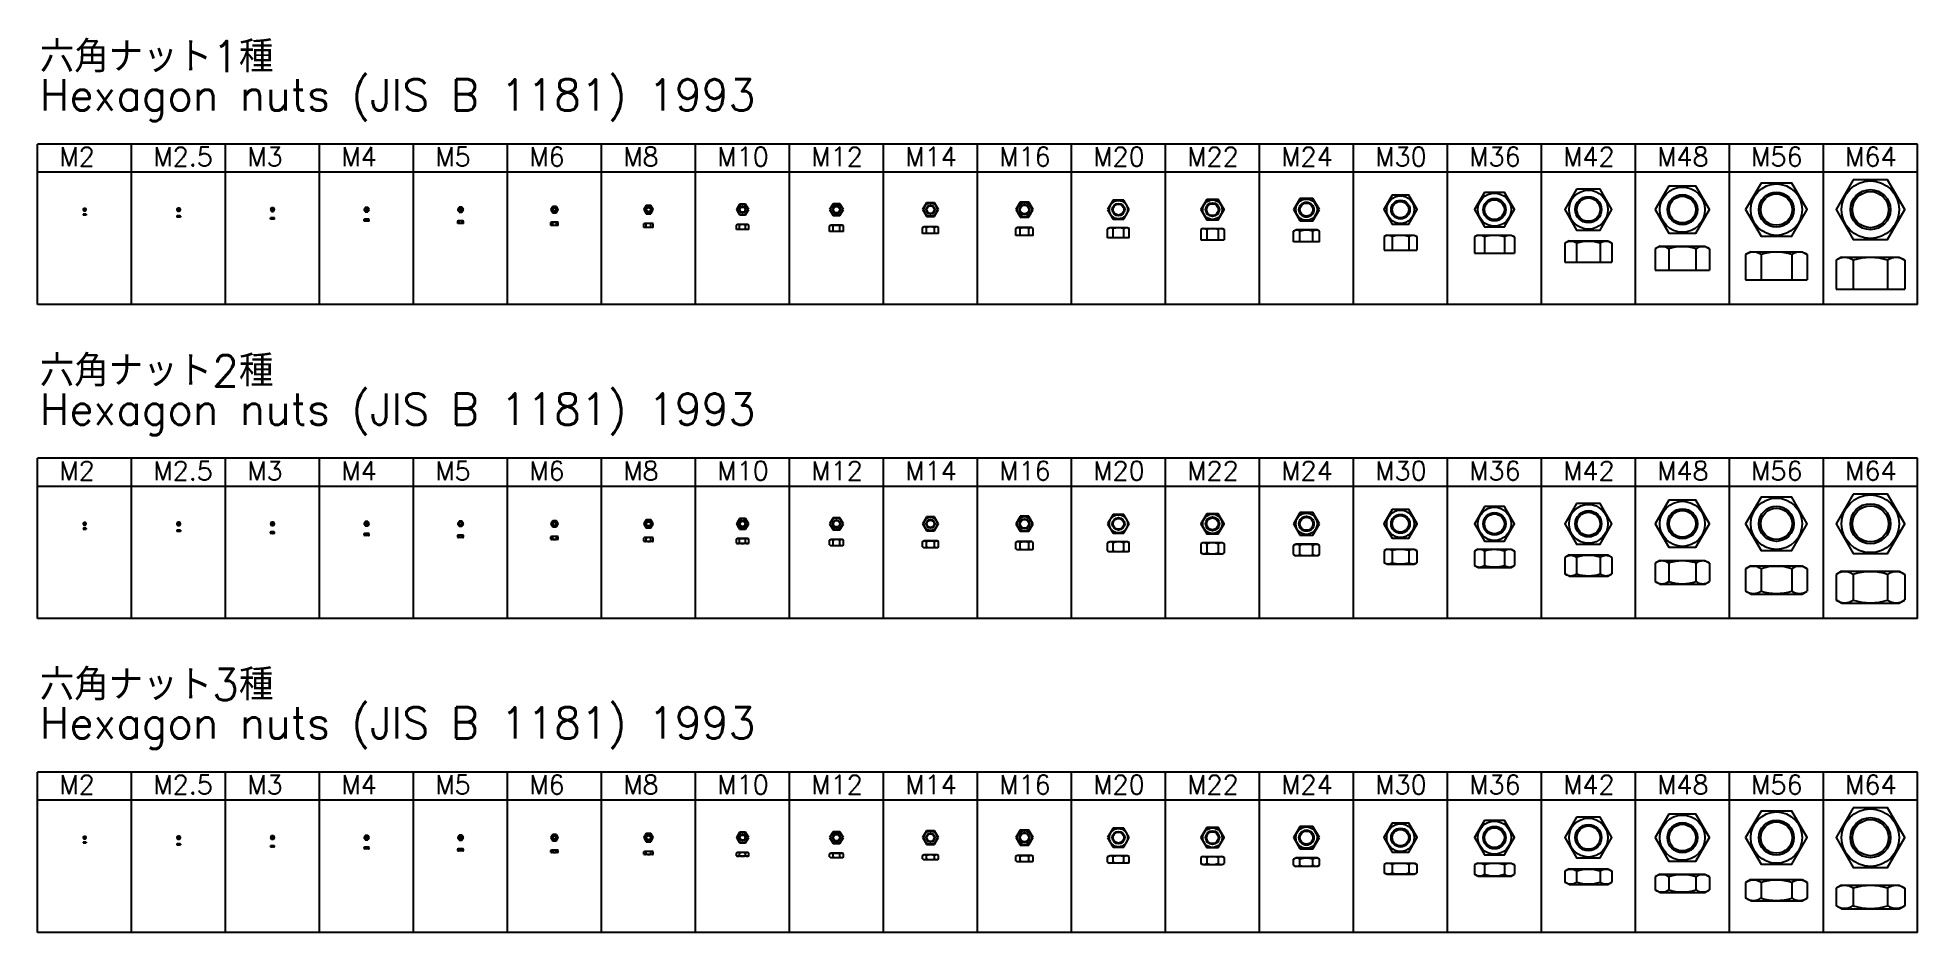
# Model space of a CAD drawing. Extents: x -341 to 2659, y -320 to 1108.
import ezdxf

# ---------------------------------------------------------------- set-up
doc = ezdxf.new("R2010")
doc.units = 0
doc.header["$MEASUREMENT"] = 0
for name, color, linetype in [('Layer1', 5, 'CONTINUOUS'), ('Layer3', 4, 'CONTINUOUS'), ('Layer4', 6, 'CONTINUOUS')]:
    doc.layers.add(name, color=color, linetype=linetype)
doc.styles.get("Standard").update_dxf_attribs({"font": 'romans.shx', "bigfont": 'extfont.shx'})

msp = doc.modelspace()

# ---------------------------------------------------------------- texts
at = {"layer": 'Layer4', "attachment_point": 1}
for s, insert, char_height, width in [('六角ナット1種\u3000\u3000', (-337.8, 1102.7), 50, 1144.726), ('Hexagon nuts (JIS B 1181) 1993', (-337.8, 1041.5), 50, 2280.513), ('M2', (-306.7, 933), 30, 81.693), ('M2.5', (-156.7, 933), 30, 81.693), ('M3', (-6.7, 933), 30, 81.693), ('M4', (143.3, 933), 30, 81.693), ('M5', (293.3, 933), 30, 81.693), ('M6', (443.3, 933), 30, 81.693), ('M8', (593.3, 933), 30, 81.693), ('M10', (743.3, 933), 30, 81.693), ('M12', (893.3, 933), 30, 81.693), ('M14', (1043.3, 933), 30, 81.693), ('M16', (1193.3, 933), 30, 81.693), ('M20', (1343.3, 933), 30, 81.693), ('M22', (1493.3, 933), 30, 81.693), ('M24', (1643.3, 933), 30, 81.693), ('M30', (1793.3, 933), 30, 81.693), ('M36', (1943.3, 933), 30, 81.693), ('M42', (2093.3, 933), 30, 81.693), ('M48', (2243.3, 933), 30, 81.693), ('M56', (2393.3, 933), 30, 81.693), ('M64', (2543.3, 933), 30, 81.693), ('六角ナット2種\u3000\u3000', (-337.8, 601.2), 50, 1144.726), ('Hexagon nuts (JIS B 1181) 1993', (-337.8, 540), 50, 2280.513), ('M2', (-306.7, 431.5), 30, 81.693), ('M2.5', (-156.7, 431.5), 30, 81.693), ('M3', (-6.7, 431.5), 30, 81.693), ('M4', (143.3, 431.5), 30, 81.693), ('M5', (293.3, 431.5), 30, 81.693), ('M6', (443.3, 431.5), 30, 81.693), ('M8', (593.3, 431.5), 30, 81.693), ('M10', (743.3, 431.5), 30, 81.693), ('M12', (893.3, 431.5), 30, 81.693), ('M14', (1043.3, 431.5), 30, 81.693), ('M16', (1193.3, 431.5), 30, 81.693), ('M20', (1343.3, 431.5), 30, 81.693), ('M22', (1493.3, 431.5), 30, 81.693), ('M24', (1643.3, 431.5), 30, 81.693), ('M30', (1793.3, 431.5), 30, 81.693), ('M36', (1943.3, 431.5), 30, 81.693), ('M42', (2093.3, 431.5), 30, 81.693), ('M48', (2243.3, 431.5), 30, 81.693), ('M56', (2393.3, 431.5), 30, 81.693), ('M64', (2543.3, 431.5), 30, 81.693), ('六角ナット3種\u3000\u3000', (-337.8, 100.2), 50, 1144.726), ('Hexagon nuts (JIS B 1181) 1993', (-337.8, 39.1), 50, 2280.513), ('M2', (-306.7, -69.5), 30, 81.693), ('M2.5', (-156.7, -69.5), 30, 81.693), ('M3', (-6.7, -69.5), 30, 81.693), ('M4', (143.3, -69.5), 30, 81.693), ('M5', (293.3, -69.5), 30, 81.693), ('M6', (443.3, -69.5), 30, 81.693), ('M8', (593.3, -69.5), 30, 81.693), ('M10', (743.3, -69.5), 30, 81.693), ('M12', (893.3, -69.5), 30, 81.693), ('M14', (1043.3, -69.5), 30, 81.693), ('M16', (1193.3, -69.5), 30, 81.693), ('M20', (1343.3, -69.5), 30, 81.693), ('M22', (1493.3, -69.5), 30, 81.693), ('M24', (1643.3, -69.5), 30, 81.693), ('M30', (1793.3, -69.5), 30, 81.693), ('M36', (1943.3, -69.5), 30, 81.693), ('M42', (2093.3, -69.5), 30, 81.693), ('M48', (2243.3, -69.5), 30, 81.693), ('M56', (2393.3, -69.5), 30, 81.693), ('M64', (2543.3, -69.5), 30, 81.693)]:
    msp.add_mtext(s, dxfattribs=dict(at, insert=insert, char_height=char_height, width=width))

# ---------------------------------------------------------------- linework, layer by layer
at = {"layer": 'Layer1'}
for p, q in [((2658.7, 938.1), (-341.3, 938.1)), ((-341.3, 682.1), (-341.3, 938.1)), ((-191.3, 682.1), (-191.3, 938.1)), ((-41.3, 682.1), (-41.3, 938.1)), ((108.7, 682.1), (108.7, 938.1)), ((258.7, 682.1), (258.7, 938.1)), ((408.7, 682.1), (408.7, 938.1)), ((558.7, 682.1), (558.7, 938.1)), ((708.7, 682.1), (708.7, 938.1)), ((858.7, 682.1), (858.7, 938.1)), ((1008.7, 682.1), (1008.7, 938.1)), ((1158.7, 682.1), (1158.7, 938.1)), ((1308.7, 682.1), (1308.7, 938.1)), ((1458.7, 682.1), (1458.7, 938.1)), ((1608.7, 682.1), (1608.7, 938.1)), ((1758.7, 682.1), (1758.7, 938.1)), ((1908.7, 682.1), (1908.7, 938.1)), ((2058.7, 682.1), (2058.7, 938.1)), ((2208.7, 682.1), (2208.7, 938.1)), ((2358.7, 682.1), (2358.7, 938.1)), ((2508.7, 682.1), (2508.7, 938.1)), ((2658.7, 682.1), (2658.7, 938.1)), ((2658.7, 893.1), (-341.3, 893.1)), ((2658.7, 682.1), (-341.3, 682.1)), ((2658.7, 436.6), (-341.3, 436.6)), ((-341.3, 180.6), (-341.3, 436.6)), ((-191.3, 180.6), (-191.3, 436.6)), ((-41.3, 180.6), (-41.3, 436.6)), ((108.7, 180.6), (108.7, 436.6)), ((258.7, 180.6), (258.7, 436.6)), ((408.7, 180.6), (408.7, 436.6)), ((558.7, 180.6), (558.7, 436.6)), ((708.7, 180.6), (708.7, 436.6)), ((858.7, 180.6), (858.7, 436.6)), ((1008.7, 180.6), (1008.7, 436.6)), ((1158.7, 180.6), (1158.7, 436.6)), ((1308.7, 180.6), (1308.7, 436.6)), ((1458.7, 180.6), (1458.7, 436.6)), ((1608.7, 180.6), (1608.7, 436.6)), ((1758.7, 180.6), (1758.7, 436.6)), ((1908.7, 180.6), (1908.7, 436.6)), ((2058.7, 180.6), (2058.7, 436.6)), ((2208.7, 180.6), (2208.7, 436.6)), ((2358.7, 180.6), (2358.7, 436.6)), ((2508.7, 180.6), (2508.7, 436.6)), ((2658.7, 180.6), (2658.7, 436.6)), ((2658.7, 391.6), (-341.3, 391.6)), ((2658.7, 180.6), (-341.3, 180.6)), ((2658.7, -64.4), (-341.3, -64.4)), ((-341.3, -320.4), (-341.3, -64.4)), ((-191.3, -320.4), (-191.3, -64.4)), ((-41.3, -320.4), (-41.3, -64.4)), ((108.7, -320.4), (108.7, -64.4)), ((258.7, -320.4), (258.7, -64.4)), ((408.7, -320.4), (408.7, -64.4)), ((558.7, -320.4), (558.7, -64.4)), ((708.7, -320.4), (708.7, -64.4)), ((858.7, -320.4), (858.7, -64.4)), ((1008.7, -320.4), (1008.7, -64.4)), ((1158.7, -320.4), (1158.7, -64.4)), ((1308.7, -320.4), (1308.7, -64.4)), ((1458.7, -320.4), (1458.7, -64.4)), ((1608.7, -320.4), (1608.7, -64.4)), ((1758.7, -320.4), (1758.7, -64.4)), ((1908.7, -320.4), (1908.7, -64.4)), ((2058.7, -320.4), (2058.7, -64.4)), ((2208.7, -320.4), (2208.7, -64.4)), ((2358.7, -320.4), (2358.7, -64.4)), ((2508.7, -320.4), (2508.7, -64.4)), ((2658.7, -320.4), (2658.7, -64.4)), ((2658.7, -109.4), (-341.3, -109.4)), ((2658.7, -320.4), (-341.3, -320.4))]:
    msp.add_line(p, q, dxfattribs=at)
at = {"layer": 'Layer3'}
for p, q in [((778.8, 841.9), (773.9, 833.4)), ((788.6, 841.9), (778.8, 841.9)), ((793.5, 833.4), (788.6, 841.9)), ((928.2, 842.9), (922.7, 833.4)), ((939.2, 842.9), (928.2, 842.9)), ((944.7, 833.4), (939.2, 842.9)), ((1077.3, 844.4), (1071, 833.4)), ((1090, 844.4), (1077.3, 844.4)), ((1096.4, 833.4), (1090, 844.4)), ((1226.8, 845.4), (1219.8, 833.4)), ((1240.6, 845.4), (1226.8, 845.4)), ((1247.6, 833.4), (1240.6, 845.4)), ((1375, 848.4), (1366.4, 833.4)), ((1392.4, 848.4), (1375, 848.4)), ((1401, 833.4), (1392.4, 848.4)), ((1673.3, 851.4), (1662.9, 833.4)), ((1694.1, 851.4), (1673.3, 851.4)), ((1704.5, 833.4), (1694.1, 851.4)), ((-268.2, 826.2), (-268.6, 826)), ((-268.6, 826), (-268.6, 824.6)), ((-264, 824.6), (-268.6, 824.6)), ((-264.4, 826.2), (-268.2, 826.2)), ((-267.5, 826.2), (-265.1, 826.2)), ((-267.5, 826), (-267.5, 824.6)), ((-265.1, 826), (-265.1, 824.6)), ((-264.4, 826.2), (-264, 826)), ((-264, 826), (-264, 824.6)), ((-119.2, 823), (-118.7, 823.3)), ((-119.2, 823), (-119.2, 821.3)), ((-113.4, 821.3), (-119.2, 821.3)), ((-114, 823.3), (-118.7, 823.3)), ((-117.7, 823), (-117.7, 821.3)), ((-114.9, 823), (-114.9, 821.3)), ((-113.4, 823), (-114, 823.3)), ((-113.4, 823), (-113.4, 821.3)), ((32.1, 836.1), (30.5, 833.4)), ((30.5, 833.4), (32.1, 830.6)), ((30.5, 820.1), (31, 820.5)), ((30.5, 818.1), (30.5, 820.1)), ((36.9, 818.1), (30.5, 818.1)), ((36.3, 820.5), (31, 820.5)), ((35.3, 836.1), (32.1, 836.1)), ((32.1, 830.6), (35.3, 830.6)), ((32.1, 818.1), (32.1, 820.1)), ((36.9, 833.4), (35.3, 836.1)), ((35.3, 830.6), (36.9, 833.4)), ((35.3, 818.1), (35.3, 820.1)), ((36.9, 820.1), (36.3, 820.5)), ((36.9, 818.1), (36.9, 820.1)), ((181.7, 836.9), (179.7, 833.4)), ((179.7, 833.4), (181.7, 829.9)), ((179.7, 817.6), (180.3, 818)), ((179.7, 814.8), (179.7, 817.6)), ((187.7, 814.8), (179.7, 814.8)), ((187.1, 818), (180.3, 818)), ((185.7, 836.9), (181.7, 836.9)), ((181.7, 829.9), (185.7, 829.9)), ((181.7, 814.8), (181.7, 817.6)), ((187.7, 833.4), (185.7, 836.9)), ((185.7, 829.9), (187.7, 833.4)), ((185.7, 814.8), (185.7, 817.6)), ((187.7, 817.6), (187.1, 818)), ((187.7, 814.8), (187.7, 817.6)), ((331.4, 837.4), (329.1, 833.4)), ((329.1, 833.4), (331.4, 829.4)), ((329.1, 815.1), (329.8, 815.5)), ((329.1, 811.5), (329.1, 815.1)), ((338.3, 811.5), (329.1, 811.5)), ((337.6, 815.5), (329.8, 815.5)), ((336, 837.4), (331.4, 837.4)), ((331.4, 829.4), (336, 829.4)), ((331.4, 811.5), (331.4, 815.1)), ((338.3, 833.4), (336, 837.4)), ((336, 829.4), (338.3, 833.4)), ((336, 811.5), (336, 815.1)), ((338.3, 815.1), (337.6, 815.5)), ((338.3, 811.5), (338.3, 815.1)), ((480.8, 838.4), (477.9, 833.4)), ((477.9, 833.4), (480.8, 828.4)), ((477.9, 812.7), (478.8, 813.2)), ((477.9, 808.2), (477.9, 812.7)), ((488.6, 813.2), (478.8, 813.2)), ((486.6, 838.4), (480.8, 838.4)), ((480.8, 828.4), (486.6, 828.4)), ((480.8, 808.2), (480.8, 812.7)), ((489.5, 833.4), (486.6, 838.4)), ((486.6, 828.4), (489.5, 833.4)), ((486.6, 808.2), (486.6, 812.7)), ((489.5, 812.7), (488.6, 813.2)), ((489.5, 808.2), (489.5, 812.7)), ((629.9, 839.9), (626.2, 833.4)), ((626.2, 833.4), (629.9, 826.9)), ((626.2, 810.7), (627.4, 811.5)), ((626.2, 805), (626.2, 810.7)), ((639.9, 811.5), (627.4, 811.5)), ((637.4, 839.9), (629.9, 839.9)), ((629.9, 826.9), (637.4, 826.9)), ((629.9, 805), (629.9, 810.7)), ((641.2, 833.4), (637.4, 839.9)), ((637.4, 826.9), (641.2, 833.4)), ((637.4, 805), (637.4, 810.7)), ((641.2, 810.7), (639.9, 811.5)), ((641.2, 805), (641.2, 810.7)), ((773.9, 833.4), (778.8, 824.9)), ((778.8, 824.9), (788.6, 824.9)), ((788.6, 824.9), (793.5, 833.4)), ((922.7, 833.4), (928.2, 823.9)), ((928.2, 823.9), (939.2, 823.9)), ((939.2, 823.9), (944.7, 833.4)), ((1071, 833.4), (1077.3, 822.4)), ((1077.3, 822.4), (1090, 822.4)), ((1090, 822.4), (1096.4, 833.4)), ((1219.8, 833.4), (1226.8, 821.4)), ((1226.8, 821.4), (1240.6, 821.4)), ((1240.6, 821.4), (1247.6, 833.4)), ((1366.4, 833.4), (1375, 818.4)), ((1375, 818.4), (1392.4, 818.4)), ((1392.4, 818.4), (1401, 833.4)), ((1662.9, 833.4), (1673.3, 815.4)), ((1673.3, 815.4), (1694.1, 815.4)), ((1694.1, 815.4), (1704.5, 833.4)), ((489.5, 808.2), (477.9, 808.2)), ((641.2, 805), (626.2, 805)), ((773.9, 808.8), (775.4, 809.7)), ((773.9, 801.7), (773.9, 808.8)), ((793.5, 801.7), (773.9, 801.7)), ((791.9, 809.7), (775.4, 809.7)), ((778.8, 801.7), (778.8, 808.8)), ((788.6, 801.7), (788.6, 808.8)), ((793.5, 808.8), (791.9, 809.7)), ((793.5, 801.7), (793.5, 808.8)), ((922.7, 807.3), (924.7, 808.4)), ((922.7, 798.4), (922.7, 807.3)), ((944.7, 798.4), (922.7, 798.4)), ((942.7, 808.4), (924.7, 808.4)), ((928.2, 798.4), (928.2, 807.3)), ((939.2, 798.4), (939.2, 807.3)), ((944.7, 807.3), (942.7, 808.4)), ((944.7, 798.4), (944.7, 807.3)), ((1071, 804.9), (1073.2, 806.2)), ((1071, 795.2), (1071, 804.9)), ((1096.4, 795.2), (1071, 795.2)), ((1094.2, 806.2), (1073.2, 806.2)), ((1077.3, 795.2), (1077.3, 804.9)), ((1090, 795.2), (1090, 804.9)), ((1096.4, 804.9), (1094.2, 806.2)), ((1096.4, 795.2), (1096.4, 804.9)), ((1219.8, 803.5), (1222.2, 804.9)), ((1219.8, 791.9), (1219.8, 803.5)), ((1247.6, 791.9), (1219.8, 791.9)), ((1245.2, 804.9), (1222.2, 804.9)), ((1226.8, 791.9), (1226.8, 803.5)), ((1240.6, 791.9), (1240.6, 803.5)), ((1247.6, 803.5), (1245.2, 804.9)), ((1247.6, 791.9), (1247.6, 803.5)), ((1366.4, 803), (1369.2, 804.6)), ((1366.4, 788.6), (1366.4, 803)), ((1401, 788.6), (1366.4, 788.6)), ((1398.2, 804.6), (1369.2, 804.6)), ((1375, 788.6), (1375, 803)), ((1392.4, 788.6), (1392.4, 803)), ((1401, 803), (1398.2, 804.6)), ((1401, 788.6), (1401, 803)), ((1518.2, 803.3), (1515.2, 801.6)), ((1515.2, 801.6), (1515.2, 785.3)), ((1515.2, 785.3), (1552.2, 785.3)), ((1518.2, 803.3), (1549.2, 803.3)), ((1524.5, 801.6), (1524.5, 785.3)), ((1542.9, 801.6), (1542.9, 785.3)), ((1549.2, 803.3), (1552.2, 801.6)), ((1552.2, 801.6), (1552.2, 785.3)), ((1662.9, 798.9), (1666.7, 801.1)), ((1662.9, 782.1), (1662.9, 798.9)), ((1704.5, 782.1), (1662.9, 782.1)), ((1700.7, 801.1), (1666.7, 801.1)), ((1673.3, 782.1), (1673.3, 798.9)), ((1694.1, 782.1), (1694.1, 798.9)), ((1704.5, 798.9), (1700.7, 801.1)), ((1704.5, 782.1), (1704.5, 798.9)), ((1811.7, 792.8), (1807.7, 790.5)), ((1807.7, 790.5), (1807.7, 768.8)), ((1811.7, 792.8), (1855.7, 792.8)), ((1820.4, 790.5), (1820.4, 768.8)), ((1847, 790.5), (1847, 768.8)), ((1855.7, 792.8), (1859.7, 790.5)), ((1859.7, 790.5), (1859.7, 768.8)), ((1957.2, 792.8), (1951.9, 789.8)), ((1951.9, 789.8), (1951.9, 763.8)), ((1957.2, 792.8), (2010.2, 792.8)), ((1967.8, 789.8), (1967.8, 763.8)), ((1999.6, 789.8), (1999.6, 763.8)), ((2010.2, 792.8), (2015.5, 789.8)), ((2015.5, 789.8), (2015.5, 763.8)), ((2102.7, 783.6), (2096.2, 779.9)), ((2102.7, 783.6), (2164.7, 783.6)), ((2164.7, 783.6), (2171.2, 779.9)), ((1807.7, 768.8), (1859.7, 768.8)), ((1951.9, 763.8), (2015.5, 763.8)), ((2096.2, 779.9), (2096.2, 749.6)), ((2114.9, 779.9), (2114.9, 749.6)), ((2152.5, 779.9), (2152.5, 749.6)), ((2171.2, 779.9), (2171.2, 749.6)), ((2247.7, 775), (2240.4, 770.8)), ((2240.4, 770.8), (2240.4, 737)), ((2247.7, 775), (2319.7, 775)), ((2262, 770.8), (2262, 737)), ((2305.3, 770.8), (2305.3, 737)), ((2319.7, 775), (2327, 770.8)), ((2327, 770.8), (2327, 737)), ((2392.7, 766.3), (2384.6, 761.7)), ((2384.6, 761.7), (2384.6, 721.3)), ((2392.7, 766.3), (2474.7, 766.3)), ((2409.2, 761.7), (2409.2, 721.3)), ((2458.2, 761.7), (2458.2, 721.3)), ((2474.7, 766.3), (2482.8, 761.7)), ((2482.8, 761.7), (2482.8, 721.3)), ((2537.7, 757.7), (2528.8, 752.6)), ((2528.8, 752.6), (2528.8, 706.7)), ((2537.7, 757.7), (2629.7, 757.7)), ((2556.3, 752.6), (2556.3, 706.7)), ((2611.1, 752.6), (2611.1, 706.7)), ((2629.7, 757.7), (2638.5, 752.6)), ((2638.5, 752.6), (2638.5, 706.7)), ((2096.2, 749.6), (2171.2, 749.6)), ((2240.4, 737), (2327, 737)), ((2384.6, 721.3), (2482.8, 721.3)), ((2528.8, 706.7), (2638.5, 706.7)), ((32.1, 334.6), (30.5, 331.9)), ((30.5, 331.9), (32.1, 329.1)), ((35.3, 334.6), (32.1, 334.6)), ((36.9, 331.9), (35.3, 334.6)), ((35.3, 329.1), (36.9, 331.9)), ((181.7, 335.4), (179.7, 331.9)), ((179.7, 331.9), (181.7, 328.4)), ((185.7, 335.4), (181.7, 335.4)), ((187.7, 331.9), (185.7, 335.4)), ((185.7, 328.4), (187.7, 331.9)), ((331.4, 335.9), (329.1, 331.9)), ((329.1, 331.9), (331.4, 327.9)), ((336, 335.9), (331.4, 335.9)), ((338.3, 331.9), (336, 335.9)), ((336, 327.9), (338.3, 331.9)), ((480.8, 336.9), (477.9, 331.9)), ((477.9, 331.9), (480.8, 326.9)), ((486.6, 336.9), (480.8, 336.9)), ((489.5, 331.9), (486.6, 336.9)), ((486.6, 326.9), (489.5, 331.9)), ((629.9, 338.4), (626.2, 331.9)), ((626.2, 331.9), (629.9, 325.4)), ((637.4, 338.4), (629.9, 338.4)), ((641.2, 331.9), (637.4, 338.4)), ((637.4, 325.4), (641.2, 331.9)), ((778.8, 340.4), (773.9, 331.9)), ((773.9, 331.9), (778.8, 323.4)), ((788.6, 340.4), (778.8, 340.4)), ((793.5, 331.9), (788.6, 340.4)), ((788.6, 323.4), (793.5, 331.9)), ((928.2, 341.4), (922.7, 331.9)), ((922.7, 331.9), (928.2, 322.4)), ((939.2, 341.4), (928.2, 341.4)), ((944.7, 331.9), (939.2, 341.4)), ((939.2, 322.4), (944.7, 331.9)), ((1077.3, 342.9), (1071, 331.9)), ((1071, 331.9), (1077.3, 320.9)), ((1090, 342.9), (1077.3, 342.9)), ((1096.4, 331.9), (1090, 342.9)), ((1090, 320.9), (1096.4, 331.9)), ((1226.8, 343.9), (1219.8, 331.9)), ((1219.8, 331.9), (1226.8, 319.9)), ((1240.6, 343.9), (1226.8, 343.9)), ((1247.6, 331.9), (1240.6, 343.9)), ((1240.6, 319.9), (1247.6, 331.9)), ((1375, 346.9), (1366.4, 331.9)), ((1366.4, 331.9), (1375, 316.9)), ((1392.4, 346.9), (1375, 346.9)), ((1401, 331.9), (1392.4, 346.9)), ((1392.4, 316.9), (1401, 331.9)), ((1673.3, 349.9), (1662.9, 331.9)), ((1662.9, 331.9), (1673.3, 313.9)), ((1694.1, 349.9), (1673.3, 349.9)), ((1704.5, 331.9), (1694.1, 349.9)), ((1694.1, 313.9), (1704.5, 331.9)), ((-268.2, 324.7), (-268.6, 324.5)), ((-268.6, 324.5), (-268.6, 323.3)), ((-268.2, 323.1), (-268.6, 323.3)), ((-264.4, 324.7), (-268.2, 324.7)), ((-264.4, 323.1), (-268.2, 323.1)), ((-267.5, 324.7), (-265.1, 324.7)), ((-267.5, 324.5), (-267.5, 323.3)), ((-267.5, 323.1), (-265.1, 323.1)), ((-265.1, 324.5), (-265.1, 323.3)), ((-264.4, 324.7), (-264, 324.5)), ((-264.4, 323.1), (-264, 323.3)), ((-264, 324.5), (-264, 323.3)), ((-119.2, 321.5), (-118.7, 321.8)), ((-119.2, 321.5), (-119.2, 320.1)), ((-119.2, 320.1), (-118.7, 319.8)), ((-114, 321.8), (-118.7, 321.8)), ((-114, 319.8), (-118.7, 319.8)), ((-117.7, 321.5), (-117.7, 320.1)), ((-114.9, 321.5), (-114.9, 320.1)), ((-113.4, 321.5), (-114, 321.8)), ((-113.4, 320.1), (-114, 319.8)), ((-113.4, 321.5), (-113.4, 320.1)), ((30.5, 318.6), (31, 318.9)), ((30.5, 316.9), (30.5, 318.6)), ((30.5, 316.9), (31, 316.5)), ((36.3, 318.9), (31, 318.9)), ((36.3, 316.5), (31, 316.5)), ((32.1, 329.1), (35.3, 329.1)), ((32.1, 316.9), (32.1, 318.6)), ((35.3, 316.9), (35.3, 318.6)), ((36.9, 318.6), (36.3, 318.9)), ((36.9, 316.9), (36.3, 316.5)), ((36.9, 316.9), (36.9, 318.6)), ((179.7, 316.1), (180.3, 316.5)), ((179.7, 313.6), (179.7, 316.1)), ((179.7, 313.6), (180.3, 313.3)), ((187.1, 316.5), (180.3, 316.5)), ((187.1, 313.3), (180.3, 313.3)), ((181.7, 328.4), (185.7, 328.4)), ((181.7, 313.6), (181.7, 316.1)), ((185.7, 313.6), (185.7, 316.1)), ((187.7, 316.1), (187.1, 316.5)), ((187.7, 313.6), (187.1, 313.3)), ((187.7, 313.6), (187.7, 316.1)), ((329.1, 313.6), (329.8, 314)), ((329.1, 310.4), (329.1, 313.6)), ((329.1, 310.4), (329.8, 310)), ((337.6, 314), (329.8, 314)), ((337.6, 310), (329.8, 310)), ((331.4, 327.9), (336, 327.9)), ((331.4, 310.4), (331.4, 313.6)), ((336, 310.4), (336, 313.6)), ((338.3, 313.6), (337.6, 314)), ((338.3, 310.4), (337.6, 310)), ((338.3, 310.4), (338.3, 313.6)), ((477.9, 311.2), (478.8, 311.7)), ((477.9, 307.2), (477.9, 311.2)), ((477.9, 307.2), (478.8, 306.7)), ((488.6, 311.7), (478.8, 311.7)), ((488.6, 306.7), (478.8, 306.7)), ((480.8, 326.9), (486.6, 326.9)), ((480.8, 307.2), (480.8, 311.2)), ((486.6, 307.2), (486.6, 311.2)), ((489.5, 311.2), (488.6, 311.7)), ((489.5, 307.2), (488.6, 306.7)), ((489.5, 307.2), (489.5, 311.2)), ((626.2, 309.2), (627.4, 310)), ((626.2, 304.2), (626.2, 309.2)), ((626.2, 304.2), (627.4, 303.5)), ((639.9, 310), (627.4, 310)), ((639.9, 303.5), (627.4, 303.5)), ((629.9, 325.4), (637.4, 325.4)), ((629.9, 304.2), (629.9, 309.2)), ((637.4, 304.2), (637.4, 309.2)), ((641.2, 309.2), (639.9, 310)), ((641.2, 304.2), (639.9, 303.5)), ((641.2, 304.2), (641.2, 309.2)), ((773.9, 307.3), (775.4, 308.2)), ((773.9, 301.1), (773.9, 307.3)), ((773.9, 301.1), (775.4, 300.2)), ((791.9, 308.2), (775.4, 308.2)), ((791.9, 300.2), (775.4, 300.2)), ((778.8, 323.4), (788.6, 323.4)), ((778.8, 301.1), (778.8, 307.3)), ((788.6, 301.1), (788.6, 307.3)), ((793.5, 307.3), (791.9, 308.2)), ((793.5, 301.1), (791.9, 300.2)), ((793.5, 301.1), (793.5, 307.3)), ((922.7, 305.8), (924.7, 306.9)), ((922.7, 298.1), (922.7, 305.8)), ((942.7, 306.9), (924.7, 306.9)), ((928.2, 322.4), (939.2, 322.4)), ((928.2, 298.1), (928.2, 305.8)), ((939.2, 298.1), (939.2, 305.8)), ((944.7, 305.8), (942.7, 306.9)), ((944.7, 298.1), (944.7, 305.8)), ((1071, 303.4), (1073.2, 304.6)), ((1071, 294.9), (1071, 303.4)), ((1094.2, 304.6), (1073.2, 304.6)), ((1077.3, 320.9), (1090, 320.9)), ((1077.3, 294.9), (1077.3, 303.4)), ((1090, 294.9), (1090, 303.4)), ((1096.4, 303.4), (1094.2, 304.6)), ((1096.4, 294.9), (1096.4, 303.4)), ((1219.8, 302), (1222.2, 303.4)), ((1219.8, 291.7), (1219.8, 302)), ((1245.2, 303.4), (1222.2, 303.4)), ((1226.8, 319.9), (1240.6, 319.9)), ((1226.8, 291.7), (1226.8, 302)), ((1240.6, 291.7), (1240.6, 302)), ((1247.6, 302), (1245.2, 303.4)), ((1247.6, 291.7), (1247.6, 302)), ((1366.4, 301.5), (1369.2, 303.1)), ((1366.4, 288.7), (1366.4, 301.5)), ((1398.2, 303.1), (1369.2, 303.1)), ((1375, 316.9), (1392.4, 316.9)), ((1375, 288.7), (1375, 301.5)), ((1392.4, 288.7), (1392.4, 301.5)), ((1401, 301.5), (1398.2, 303.1)), ((1401, 288.7), (1401, 301.5)), ((1518.2, 301.8), (1515.2, 300.1)), ((1515.2, 300.1), (1515.2, 285.6)), ((1518.2, 301.8), (1549.2, 301.8)), ((1524.5, 300.1), (1524.5, 285.6)), ((1542.9, 300.1), (1542.9, 285.6)), ((1549.2, 301.8), (1552.2, 300.1)), ((1552.2, 300.1), (1552.2, 285.6)), ((1673.3, 313.9), (1694.1, 313.9)), ((922.7, 298.1), (924.7, 296.9)), ((942.7, 296.9), (924.7, 296.9)), ((944.7, 298.1), (942.7, 296.9)), ((1071, 294.9), (1073.2, 293.6)), ((1094.2, 293.6), (1073.2, 293.6)), ((1096.4, 294.9), (1094.2, 293.6)), ((1219.8, 291.7), (1222.2, 290.4)), ((1245.2, 290.4), (1222.2, 290.4)), ((1247.6, 291.7), (1245.2, 290.4)), ((1366.4, 288.7), (1369.2, 287.1)), ((1398.2, 287.1), (1369.2, 287.1)), ((1401, 288.7), (1398.2, 287.1)), ((1518.2, 283.8), (1515.2, 285.6)), ((1518.2, 283.8), (1549.2, 283.8)), ((1549.2, 283.8), (1552.2, 285.6)), ((1662.9, 297.4), (1666.7, 299.6)), ((1662.9, 282.7), (1662.9, 297.4)), ((1662.9, 282.7), (1666.7, 280.6)), ((1700.7, 299.6), (1666.7, 299.6)), ((1700.7, 280.6), (1666.7, 280.6)), ((1673.3, 282.7), (1673.3, 297.4)), ((1694.1, 282.7), (1694.1, 297.4)), ((1704.5, 297.4), (1700.7, 299.6)), ((1704.5, 282.7), (1700.7, 280.6)), ((1704.5, 282.7), (1704.5, 297.4)), ((1811.7, 291.3), (1807.7, 289)), ((1807.7, 289), (1807.7, 269.6)), ((1811.7, 291.3), (1855.7, 291.3)), ((1820.4, 289), (1820.4, 269.6)), ((1847, 289), (1847, 269.6)), ((1855.7, 291.3), (1859.7, 289)), ((1859.7, 289), (1859.7, 269.6)), ((1957.2, 291.3), (1951.9, 288.3)), ((1951.9, 288.3), (1951.9, 265.4)), ((1957.2, 291.3), (2010.2, 291.3)), ((1967.8, 288.3), (1967.8, 265.4)), ((1999.6, 288.3), (1999.6, 265.4)), ((2010.2, 291.3), (2015.5, 288.3)), ((2015.5, 288.3), (2015.5, 265.4)), ((2102.7, 282.1), (2096.2, 278.3)), ((2096.2, 278.3), (2096.2, 251.9)), ((2102.7, 282.1), (2164.7, 282.1)), ((2114.9, 278.3), (2114.9, 251.9)), ((2152.5, 278.3), (2152.5, 251.9)), ((2164.7, 282.1), (2171.2, 278.3)), ((2171.2, 278.3), (2171.2, 251.9)), ((2247.7, 273.5), (2240.4, 269.3)), ((2247.7, 273.5), (2319.7, 273.5)), ((2319.7, 273.5), (2327, 269.3)), ((1811.7, 267.3), (1807.7, 269.6)), ((1811.7, 267.3), (1855.7, 267.3)), ((1855.7, 267.3), (1859.7, 269.6)), ((1957.2, 262.3), (1951.9, 265.4)), ((1957.2, 262.3), (2010.2, 262.3)), ((2010.2, 262.3), (2015.5, 265.4)), ((2102.7, 248.1), (2096.2, 251.9)), ((2102.7, 248.1), (2164.7, 248.1)), ((2164.7, 248.1), (2171.2, 251.9)), ((2240.4, 269.3), (2240.4, 239.7)), ((2262, 269.3), (2262, 239.7)), ((2305.3, 269.3), (2305.3, 239.7)), ((2327, 269.3), (2327, 239.7)), ((2392.7, 264.8), (2384.6, 260.2)), ((2384.6, 260.2), (2384.6, 224.5)), ((2392.7, 264.8), (2474.7, 264.8)), ((2409.2, 260.2), (2409.2, 224.5)), ((2458.2, 260.2), (2458.2, 224.5)), ((2474.7, 264.8), (2482.8, 260.2)), ((2482.8, 260.2), (2482.8, 224.5)), ((2537.7, 256.2), (2528.8, 251.1)), ((2528.8, 251.1), (2528.8, 210.3)), ((2537.7, 256.2), (2629.7, 256.2)), ((2556.3, 251.1), (2556.3, 210.3)), ((2611.1, 251.1), (2611.1, 210.3)), ((2629.7, 256.2), (2638.5, 251.1)), ((2638.5, 251.1), (2638.5, 210.3)), ((2247.7, 235.5), (2240.4, 239.7)), ((2247.7, 235.5), (2319.7, 235.5)), ((2319.7, 235.5), (2327, 239.7)), ((2392.7, 219.8), (2384.6, 224.5)), ((2392.7, 219.8), (2474.7, 219.8)), ((2474.7, 219.8), (2482.8, 224.5)), ((2537.7, 205.2), (2528.8, 210.3)), ((2629.7, 205.2), (2638.5, 210.3)), ((2537.7, 205.2), (2629.7, 205.2)), ((-268.2, -176.3), (-268.6, -176.5)), ((-268.6, -176.5), (-268.6, -177.3)), ((-268.2, -177.5), (-268.6, -177.3)), ((-264.4, -176.3), (-268.2, -176.3)), ((-264.4, -177.5), (-268.2, -177.5)), ((-267.5, -176.3), (-265.1, -176.3)), ((-267.5, -176.5), (-267.5, -177.3)), ((-267.5, -177.5), (-265.1, -177.5)), ((-265.1, -176.5), (-265.1, -177.3)), ((-264.4, -176.3), (-264, -176.5)), ((-264.4, -177.5), (-264, -177.3)), ((-264, -176.5), (-264, -177.3)), ((-119.2, -179.5), (-118.7, -179.2)), ((-119.2, -179.5), (-119.2, -180.5)), ((-114, -179.2), (-118.7, -179.2)), ((-117.7, -179.5), (-117.7, -180.5)), ((-114.9, -179.5), (-114.9, -180.5)), ((-113.4, -179.5), (-114, -179.2)), ((-113.4, -179.5), (-113.4, -180.5)), ((32.1, -166.3), (30.5, -169.1)), ((30.5, -169.1), (32.1, -171.8)), ((35.3, -166.3), (32.1, -166.3)), ((32.1, -171.8), (35.3, -171.8)), ((36.9, -169.1), (35.3, -166.3)), ((35.3, -171.8), (36.9, -169.1)), ((181.7, -165.6), (179.7, -169.1)), ((179.7, -169.1), (181.7, -172.6)), ((185.7, -165.6), (181.7, -165.6)), ((181.7, -172.6), (185.7, -172.6)), ((187.7, -169.1), (185.7, -165.6)), ((185.7, -172.6), (187.7, -169.1)), ((331.4, -165.1), (329.1, -169.1)), ((329.1, -169.1), (331.4, -173.1)), ((336, -165.1), (331.4, -165.1)), ((331.4, -173.1), (336, -173.1)), ((338.3, -169.1), (336, -165.1)), ((336, -173.1), (338.3, -169.1)), ((480.8, -164.1), (477.9, -169.1)), ((477.9, -169.1), (480.8, -174.1)), ((486.6, -164.1), (480.8, -164.1)), ((480.8, -174.1), (486.6, -174.1)), ((489.5, -169.1), (486.6, -164.1)), ((486.6, -174.1), (489.5, -169.1)), ((629.9, -162.6), (626.2, -169.1)), ((626.2, -169.1), (629.9, -175.6)), ((637.4, -162.6), (629.9, -162.6)), ((629.9, -175.6), (637.4, -175.6)), ((641.2, -169.1), (637.4, -162.6)), ((637.4, -175.6), (641.2, -169.1)), ((778.8, -160.6), (773.9, -169.1)), ((773.9, -169.1), (778.8, -177.6)), ((788.6, -160.6), (778.8, -160.6)), ((778.8, -177.6), (788.6, -177.6)), ((793.5, -169.1), (788.6, -160.6)), ((788.6, -177.6), (793.5, -169.1)), ((928.2, -159.6), (922.7, -169.1)), ((922.7, -169.1), (928.2, -178.6)), ((939.2, -159.6), (928.2, -159.6)), ((928.2, -178.6), (939.2, -178.6)), ((944.7, -169.1), (939.2, -159.6)), ((939.2, -178.6), (944.7, -169.1)), ((1077.3, -158.1), (1071, -169.1)), ((1071, -169.1), (1077.3, -180.1)), ((1090, -158.1), (1077.3, -158.1)), ((1096.4, -169.1), (1090, -158.1)), ((1090, -180.1), (1096.4, -169.1)), ((1226.8, -157.1), (1219.8, -169.1)), ((1219.8, -169.1), (1226.8, -181.1)), ((1240.6, -157.1), (1226.8, -157.1)), ((1247.6, -169.1), (1240.6, -157.1)), ((1240.6, -181.1), (1247.6, -169.1)), ((1375, -154.1), (1366.4, -169.1)), ((1366.4, -169.1), (1375, -184.1)), ((1392.4, -154.1), (1375, -154.1)), ((1401, -169.1), (1392.4, -154.1)), ((1392.4, -184.1), (1401, -169.1)), ((1673.3, -151.1), (1662.9, -169.1)), ((1662.9, -169.1), (1673.3, -187.1)), ((1694.1, -151.1), (1673.3, -151.1)), ((1704.5, -169.1), (1694.1, -151.1)), ((1694.1, -187.1), (1704.5, -169.1)), ((-119.2, -180.5), (-118.7, -180.8)), ((-114, -180.8), (-118.7, -180.8)), ((-113.4, -180.5), (-114, -180.8)), ((30.5, -182.3), (31, -182)), ((30.5, -183.5), (30.5, -182.3)), ((30.5, -183.5), (31, -183.8)), ((36.3, -182), (31, -182)), ((36.3, -183.8), (31, -183.8)), ((32.1, -183.5), (32.1, -182.3)), ((35.3, -183.5), (35.3, -182.3)), ((36.9, -182.3), (36.3, -182)), ((36.9, -183.5), (36.3, -183.8)), ((36.9, -183.5), (36.9, -182.3)), ((179.7, -184.9), (180.3, -184.5)), ((179.7, -186.5), (179.7, -184.9)), ((179.7, -186.5), (180.3, -186.9)), ((187.1, -184.5), (180.3, -184.5)), ((187.1, -186.9), (180.3, -186.9)), ((181.7, -186.5), (181.7, -184.9)), ((185.7, -186.5), (185.7, -184.9)), ((187.7, -184.9), (187.1, -184.5)), ((187.7, -186.5), (187.1, -186.9)), ((187.7, -186.5), (187.7, -184.9)), ((329.1, -187.4), (329.8, -187)), ((329.1, -189.8), (329.1, -187.4)), ((329.1, -189.8), (329.8, -190.2)), ((337.6, -187), (329.8, -187)), ((337.6, -190.2), (329.8, -190.2)), ((331.4, -189.8), (331.4, -187.4)), ((336, -189.8), (336, -187.4)), ((338.3, -187.4), (337.6, -187)), ((338.3, -189.8), (337.6, -190.2)), ((338.3, -189.8), (338.3, -187.4)), ((477.9, -189.7), (478.8, -189.2)), ((477.9, -192.3), (477.9, -189.7)), ((477.9, -192.3), (478.8, -192.8)), ((488.6, -189.2), (478.8, -189.2)), ((488.6, -192.8), (478.8, -192.8)), ((480.8, -192.3), (480.8, -189.7)), ((486.6, -192.3), (486.6, -189.7)), ((489.5, -189.7), (488.6, -189.2)), ((489.5, -192.3), (488.6, -192.8)), ((489.5, -192.3), (489.5, -189.7)), ((626.2, -191.7), (627.4, -191)), ((626.2, -195.3), (626.2, -191.7)), ((626.2, -195.3), (627.4, -196)), ((639.9, -191), (627.4, -191)), ((639.9, -196), (627.4, -196)), ((629.9, -195.3), (629.9, -191.7)), ((637.4, -195.3), (637.4, -191.7)), ((641.2, -191.7), (639.9, -191)), ((641.2, -195.3), (639.9, -196)), ((641.2, -195.3), (641.2, -191.7)), ((773.9, -193.7), (775.4, -192.8)), ((773.9, -197.9), (773.9, -193.7)), ((773.9, -197.9), (775.4, -198.8)), ((791.9, -192.8), (775.4, -192.8)), ((791.9, -198.8), (775.4, -198.8)), ((778.8, -197.9), (778.8, -193.7)), ((788.6, -197.9), (788.6, -193.7)), ((793.5, -193.7), (791.9, -192.8)), ((793.5, -197.9), (791.9, -198.8)), ((793.5, -197.9), (793.5, -193.7)), ((922.7, -195.2), (924.7, -194.1)), ((922.7, -199.9), (922.7, -195.2)), ((922.7, -199.9), (924.7, -201.1)), ((942.7, -194.1), (924.7, -194.1)), ((942.7, -201.1), (924.7, -201.1)), ((928.2, -199.9), (928.2, -195.2)), ((939.2, -199.9), (939.2, -195.2)), ((944.7, -195.2), (942.7, -194.1)), ((944.7, -199.9), (942.7, -201.1)), ((944.7, -199.9), (944.7, -195.2)), ((1071, -197.6), (1073.2, -196.3)), ((1071, -203.1), (1071, -197.6)), ((1071, -203.1), (1073.2, -204.3)), ((1094.2, -196.3), (1073.2, -196.3)), ((1094.2, -204.3), (1073.2, -204.3)), ((1077.3, -180.1), (1090, -180.1)), ((1077.3, -203.1), (1077.3, -197.6)), ((1090, -203.1), (1090, -197.6)), ((1096.4, -197.6), (1094.2, -196.3)), ((1096.4, -203.1), (1094.2, -204.3)), ((1096.4, -203.1), (1096.4, -197.6)), ((1219.8, -199), (1222.2, -197.6)), ((1219.8, -206.2), (1219.8, -199)), ((1219.8, -206.2), (1222.2, -207.6)), ((1245.2, -197.6), (1222.2, -197.6)), ((1245.2, -207.6), (1222.2, -207.6)), ((1226.8, -181.1), (1240.6, -181.1)), ((1226.8, -206.2), (1226.8, -199)), ((1240.6, -206.2), (1240.6, -199)), ((1247.6, -199), (1245.2, -197.6)), ((1247.6, -206.2), (1245.2, -207.6)), ((1247.6, -206.2), (1247.6, -199)), ((1366.4, -199.5), (1369.2, -197.9)), ((1366.4, -208.2), (1366.4, -199.5)), ((1366.4, -208.2), (1369.2, -209.9)), ((1398.2, -197.9), (1369.2, -197.9)), ((1398.2, -209.9), (1369.2, -209.9)), ((1375, -184.1), (1392.4, -184.1)), ((1375, -208.2), (1375, -199.5)), ((1392.4, -208.2), (1392.4, -199.5)), ((1401, -199.5), (1398.2, -197.9)), ((1401, -208.2), (1398.2, -209.9)), ((1401, -208.2), (1401, -199.5)), ((1518.2, -199.1), (1515.2, -200.9)), ((1515.2, -200.9), (1515.2, -210.4)), ((1518.2, -199.1), (1549.2, -199.1)), ((1524.5, -200.9), (1524.5, -210.4)), ((1542.9, -200.9), (1542.9, -210.4)), ((1549.2, -199.1), (1552.2, -200.9)), ((1552.2, -200.9), (1552.2, -210.4)), ((1662.9, -203.6), (1666.7, -201.4)), ((1662.9, -213.2), (1662.9, -203.6)), ((1700.7, -201.4), (1666.7, -201.4)), ((1673.3, -187.1), (1694.1, -187.1)), ((1673.3, -213.2), (1673.3, -203.6)), ((1694.1, -213.2), (1694.1, -203.6)), ((1704.5, -203.6), (1700.7, -201.4)), ((1704.5, -213.2), (1704.5, -203.6)), ((1811.7, -209.6), (1807.7, -211.9)), ((1811.7, -209.6), (1855.7, -209.6)), ((1855.7, -209.6), (1859.7, -211.9)), ((1957.2, -209.6), (1951.9, -212.7)), ((1957.2, -209.6), (2010.2, -209.6)), ((2010.2, -209.6), (2015.5, -212.7)), ((1518.2, -212.1), (1515.2, -210.4)), ((1518.2, -212.1), (1549.2, -212.1)), ((1549.2, -212.1), (1552.2, -210.4)), ((1662.9, -213.2), (1666.7, -215.4)), ((1700.7, -215.4), (1666.7, -215.4)), ((1704.5, -213.2), (1700.7, -215.4)), ((1807.7, -211.9), (1807.7, -225.4)), ((1811.7, -227.6), (1807.7, -225.4)), ((1811.7, -227.6), (1855.7, -227.6)), ((1820.4, -211.9), (1820.4, -225.4)), ((1847, -211.9), (1847, -225.4)), ((1855.7, -227.6), (1859.7, -225.4)), ((1859.7, -211.9), (1859.7, -225.4)), ((1951.9, -212.7), (1951.9, -227.6)), ((1957.2, -230.6), (1951.9, -227.6)), ((1957.2, -230.6), (2010.2, -230.6)), ((1967.8, -212.7), (1967.8, -227.6)), ((1999.6, -212.7), (1999.6, -227.6)), ((2010.2, -230.6), (2015.5, -227.6)), ((2015.5, -212.7), (2015.5, -227.6)), ((2102.7, -218.9), (2096.2, -222.6)), ((2096.2, -222.6), (2096.2, -240.1)), ((2102.7, -218.9), (2164.7, -218.9)), ((2114.9, -222.6), (2114.9, -240.1)), ((2152.5, -222.6), (2152.5, -240.1)), ((2164.7, -218.9), (2171.2, -222.6)), ((2171.2, -222.6), (2171.2, -240.1)), ((2247.7, -227.5), (2240.4, -231.7)), ((2240.4, -231.7), (2240.4, -252.3)), ((2247.7, -227.5), (2319.7, -227.5)), ((2262, -231.7), (2262, -252.3)), ((2305.3, -231.7), (2305.3, -252.3)), ((2319.7, -227.5), (2327, -231.7)), ((2327, -231.7), (2327, -252.3)), ((2392.7, -236.1), (2384.6, -240.8)), ((2392.7, -236.1), (2474.7, -236.1)), ((2474.7, -236.1), (2482.8, -240.8)), ((2102.7, -243.9), (2096.2, -240.1)), ((2102.7, -243.9), (2164.7, -243.9)), ((2164.7, -243.9), (2171.2, -240.1)), ((2247.7, -256.5), (2240.4, -252.3)), ((2247.7, -256.5), (2319.7, -256.5)), ((2319.7, -256.5), (2327, -252.3)), ((2384.6, -240.8), (2384.6, -265.5)), ((2392.7, -270.1), (2384.6, -265.5)), ((2409.2, -240.8), (2409.2, -265.5)), ((2458.2, -240.8), (2458.2, -265.5)), ((2474.7, -270.1), (2482.8, -265.5)), ((2482.8, -240.8), (2482.8, -265.5)), ((2537.7, -244.8), (2528.8, -249.9)), ((2528.8, -249.9), (2528.8, -277.7)), ((2537.7, -244.8), (2629.7, -244.8)), ((2556.3, -249.9), (2556.3, -277.7)), ((2611.1, -249.9), (2611.1, -277.7)), ((2629.7, -244.8), (2638.5, -249.9)), ((2638.5, -249.9), (2638.5, -277.7)), ((2392.7, -270.1), (2474.7, -270.1)), ((2537.7, -282.8), (2528.8, -277.7)), ((2537.7, -282.8), (2629.7, -282.8)), ((2629.7, -282.8), (2638.5, -277.7))]:
    msp.add_line(p, q, dxfattribs=at)
for points in [[(2262, 870.9), (2240.4, 833.4), (2262, 795.9), (2305.3, 795.9), (2327, 833.4), (2305.3, 870.9)], [(2409.2, 875.9), (2384.6, 833.4), (2409.2, 790.9), (2458.2, 790.9), (2482.8, 833.4), (2458.2, 875.9)], [(2556.3, 880.9), (2528.8, 833.4), (2556.3, 785.9), (2611.1, 785.9), (2638.5, 833.4), (2611.1, 880.9)], [(1524.5, 849.4), (1515.2, 833.4), (1524.5, 817.4), (1542.9, 817.4), (1552.2, 833.4), (1542.9, 849.4)], [(1820.4, 856.4), (1807.1, 833.4), (1820.4, 810.4), (1847, 810.4), (1860.3, 833.4), (1847, 856.4)], [(1967.8, 860.9), (1951.9, 833.4), (1967.8, 805.9), (1999.6, 805.9), (2015.5, 833.4), (1999.6, 860.9)], [(2114.9, 865.9), (2096.2, 833.4), (2114.9, 800.9), (2152.5, 800.9), (2171.2, 833.4), (2152.5, 865.9)], [(-267.5, 835.4), (-268.6, 833.4), (-267.5, 831.4), (-265.1, 831.4), (-264, 833.4), (-265.1, 835.4)], [(-117.7, 835.9), (-119.2, 833.4), (-117.7, 830.9), (-114.9, 830.9), (-113.4, 833.4), (-114.9, 835.9)], [(2114.9, 364.4), (2096.2, 331.9), (2114.9, 299.4), (2152.5, 299.4), (2171.2, 331.9), (2152.5, 364.4)], [(2262, 369.4), (2240.4, 331.9), (2262, 294.4), (2305.3, 294.4), (2327, 331.9), (2305.3, 369.4)], [(2409.2, 374.4), (2384.6, 331.9), (2409.2, 289.4), (2458.2, 289.4), (2482.8, 331.9), (2458.2, 374.4)], [(2556.3, 379.4), (2528.8, 331.9), (2556.3, 284.4), (2611.1, 284.4), (2638.5, 331.9), (2611.1, 379.4)], [(-267.5, 333.9), (-268.6, 331.9), (-267.5, 329.9), (-265.1, 329.9), (-264, 331.9), (-265.1, 333.9)], [(-117.7, 334.4), (-119.2, 331.9), (-117.7, 329.4), (-114.9, 329.4), (-113.4, 331.9), (-114.9, 334.4)], [(1524.5, 347.9), (1515.2, 331.9), (1524.5, 315.9), (1542.9, 315.9), (1552.2, 331.9), (1542.9, 347.9)], [(1820.4, 354.9), (1807.1, 331.9), (1820.4, 308.9), (1847, 308.9), (1860.3, 331.9), (1847, 354.9)], [(1967.8, 359.4), (1951.9, 331.9), (1967.8, 304.4), (1999.6, 304.4), (2015.5, 331.9), (1999.6, 359.4)], [(1820.4, -146.1), (1807.1, -169.1), (1820.4, -192.1), (1847, -192.1), (1860.3, -169.1), (1847, -146.1)], [(1967.8, -141.6), (1951.9, -169.1), (1967.8, -196.6), (1999.6, -196.6), (2015.5, -169.1), (1999.6, -141.6)], [(2114.9, -136.6), (2096.2, -169.1), (2114.9, -201.6), (2152.5, -201.6), (2171.2, -169.1), (2152.5, -136.6)], [(2262, -131.6), (2240.4, -169.1), (2262, -206.6), (2305.3, -206.6), (2327, -169.1), (2305.3, -131.6)], [(2409.2, -126.6), (2384.6, -169.1), (2409.2, -211.6), (2458.2, -211.6), (2482.8, -169.1), (2458.2, -126.6)], [(2556.3, -121.6), (2528.8, -169.1), (2556.3, -216.6), (2611.1, -216.6), (2638.5, -169.1), (2611.1, -121.6)], [(-267.5, -167.1), (-268.6, -169.1), (-267.5, -171.1), (-265.1, -171.1), (-264, -169.1), (-265.1, -167.1)], [(-117.7, -166.6), (-119.2, -169.1), (-117.7, -171.6), (-114.9, -171.6), (-113.4, -169.1), (-114.9, -166.6)], [(1524.5, -153.1), (1515.2, -169.1), (1524.5, -185.1), (1542.9, -185.1), (1552.2, -169.1), (1542.9, -153.1)]]:
    msp.add_lwpolyline(points, close=True, dxfattribs=at)
for centre, radius in [((2433.7, 833.4), 41), ((2583.7, 833.4), 46), ((783.7, 833.4), 8.25), ((933.7, 833.4), 9), ((1083.7, 833.4), 10.5), ((1083.7, 833.4), 7), ((1233.7, 833.4), 11.5), ((1233.7, 833.4), 8), ((1233.7, 833.4), 6.92), ((1383.7, 833.4), 14.5), ((1383.7, 833.4), 10), ((1383.7, 833.4), 8.65), ((1533.7, 833.4), 15.5), ((1533.7, 833.4), 11), ((1533.7, 833.4), 9.38), ((1683.7, 833.4), 17), ((1683.7, 833.4), 12), ((1683.7, 833.4), 10.4), ((1833.7, 833.4), 22), ((1833.7, 833.4), 15), ((1833.7, 833.4), 13.1), ((1983.7, 833.4), 26.5), ((1983.7, 833.4), 18), ((1983.7, 833.4), 15.8), ((2133.7, 833.4), 31), ((2133.7, 833.4), 21), ((2133.7, 833.4), 18.6), ((2283.7, 833.4), 36), ((2283.7, 833.4), 24), ((2283.7, 833.4), 21.3), ((2433.7, 833.4), 28), ((2433.7, 833.4), 25), ((2583.7, 833.4), 32), ((2583.7, 833.4), 28.8), ((-266.3, 833.4), 1.9), ((-266.3, 833.4), 1), ((-266.3, 833.4), 0.761), ((-116.3, 833.4), 2.35), ((-116.3, 833.4), 1.25), ((-116.3, 833.4), 1.01), ((33.7, 833.4), 2.65), ((33.7, 833.4), 1.5), ((33.7, 833.4), 1.23), ((183.7, 833.4), 3.4), ((183.7, 833.4), 2), ((183.7, 833.4), 1.62), ((333.7, 833.4), 3.9), ((333.7, 833.4), 2.5), ((333.7, 833.4), 2.07), ((483.7, 833.4), 4.9), ((483.7, 833.4), 3), ((483.7, 833.4), 2.46), ((633.7, 833.4), 6.25), ((633.7, 833.4), 4), ((633.7, 833.4), 3.32), ((783.7, 833.4), 5), ((783.7, 833.4), 4.19), ((933.7, 833.4), 6), ((933.7, 833.4), 5.05), ((1083.7, 833.4), 5.92), ((2133.7, 331.9), 31), ((2283.7, 331.9), 36), ((2433.7, 331.9), 41), ((2583.7, 331.9), 46), ((2583.7, 331.9), 32), ((2583.7, 331.9), 28.8), ((-266.3, 331.9), 1.9), ((-266.3, 331.9), 1), ((-266.3, 331.9), 0.761), ((-116.3, 331.9), 2.35), ((-116.3, 331.9), 1.25), ((-116.3, 331.9), 1.01), ((33.7, 331.9), 2.65), ((33.7, 331.9), 1.5), ((33.7, 331.9), 1.23), ((183.7, 331.9), 3.4), ((183.7, 331.9), 2), ((183.7, 331.9), 1.62), ((333.7, 331.9), 3.9), ((333.7, 331.9), 2.5), ((333.7, 331.9), 2.07), ((483.7, 331.9), 4.9), ((483.7, 331.9), 3), ((483.7, 331.9), 2.46), ((633.7, 331.9), 6.25), ((633.7, 331.9), 4), ((633.7, 331.9), 3.32), ((783.7, 331.9), 8.25), ((783.7, 331.9), 5), ((783.7, 331.9), 4.19), ((933.7, 331.9), 9), ((933.7, 331.9), 6), ((933.7, 331.9), 5.05), ((1083.7, 331.9), 10.5), ((1083.7, 331.9), 7), ((1083.7, 331.9), 5.92), ((1233.7, 331.9), 11.5), ((1233.7, 331.9), 8), ((1233.7, 331.9), 6.92), ((1383.7, 331.9), 14.5), ((1383.7, 331.9), 10), ((1383.7, 331.9), 8.65), ((1533.7, 331.9), 15.5), ((1533.7, 331.9), 11), ((1533.7, 331.9), 9.38), ((1683.7, 331.9), 17), ((1683.7, 331.9), 12), ((1683.7, 331.9), 10.4), ((1833.7, 331.9), 22), ((1833.7, 331.9), 15), ((1833.7, 331.9), 13.1), ((1983.7, 331.9), 26.5), ((1983.7, 331.9), 18), ((1983.7, 331.9), 15.8), ((2133.7, 331.9), 21), ((2133.7, 331.9), 18.6), ((2283.7, 331.9), 24), ((2283.7, 331.9), 21.3), ((2433.7, 331.9), 28), ((2433.7, 331.9), 25), ((1833.7, -169.1), 22), ((1983.7, -169.1), 26.5), ((2133.7, -169.1), 31), ((2133.7, -169.1), 21), ((2283.7, -169.1), 36), ((2283.7, -169.1), 24), ((2283.7, -169.1), 21.3), ((2433.7, -169.1), 41), ((2433.7, -169.1), 28), ((2433.7, -169.1), 25), ((2583.7, -169.1), 46), ((2583.7, -169.1), 32), ((2583.7, -169.1), 28.8), ((-266.3, -169.1), 1.9), ((-266.3, -169.1), 1), ((-266.3, -169.1), 0.761), ((-116.3, -169.1), 2.35), ((-116.3, -169.1), 1.25), ((-116.3, -169.1), 1.01), ((33.7, -169.1), 2.65), ((33.7, -169.1), 1.5), ((33.7, -169.1), 1.23), ((183.7, -169.1), 3.4), ((183.7, -169.1), 2), ((183.7, -169.1), 1.62), ((333.7, -169.1), 3.9), ((333.7, -169.1), 2.5), ((333.7, -169.1), 2.07), ((483.7, -169.1), 4.9), ((483.7, -169.1), 3), ((483.7, -169.1), 2.46), ((633.7, -169.1), 6.25), ((633.7, -169.1), 4), ((633.7, -169.1), 3.32), ((783.7, -169.1), 8.25), ((783.7, -169.1), 5), ((783.7, -169.1), 4.19), ((933.7, -169.1), 9), ((933.7, -169.1), 6), ((933.7, -169.1), 5.05), ((1083.7, -169.1), 10.5), ((1083.7, -169.1), 7), ((1083.7, -169.1), 5.92), ((1233.7, -169.1), 11.5), ((1233.7, -169.1), 8), ((1233.7, -169.1), 6.92), ((1383.7, -169.1), 14.5), ((1383.7, -169.1), 10), ((1383.7, -169.1), 8.65), ((1533.7, -169.1), 15.5), ((1533.7, -169.1), 11), ((1533.7, -169.1), 9.38), ((1683.7, -169.1), 17), ((1683.7, -169.1), 12), ((1683.7, -169.1), 10.4), ((1833.7, -169.1), 15), ((1833.7, -169.1), 13.1), ((1983.7, -169.1), 18), ((1983.7, -169.1), 15.8), ((2133.7, -169.1), 18.6)]:
    msp.add_circle(centre, radius, dxfattribs=at)
for centre, radius, start, end in [((-268, 825.1), 1.02, 55.6158, 124.3842), ((-266.3, 822.3), 3.82, 72.412, 107.588), ((-264.6, 825.1), 1.02, 55.6158, 124.3842), ((-118.5, 822), 1.28, 55.6158, 124.3842), ((-116.3, 818.5), 4.78, 72.412, 107.588), ((-114.1, 822), 1.28, 55.6158, 124.3842), ((31.3, 819), 1.41, 55.6159, 124.3841), ((33.7, 815.1), 5.25, 72.4121, 107.5879), ((36.1, 819), 1.41, 55.6159, 124.3841), ((180.7, 816.1), 1.79, 55.6159, 124.3841), ((183.7, 811.2), 6.69, 72.4121, 107.5879), ((186.7, 816.1), 1.79, 55.6159, 124.3841), ((330.2, 813.4), 2.04, 55.6159, 124.3841), ((333.7, 807.8), 7.64, 72.4121, 107.5879), ((337.2, 813.4), 2.04, 55.6159, 124.3841), ((479.4, 810.6), 2.56, 55.6159, 124.3841), ((483.7, 803.6), 9.55, 72.4121, 107.5879), ((488, 810.6), 2.56, 55.6159, 124.3841), ((628.1, 808), 3.32, 55.6159, 124.3841), ((633.7, 798.9), 12.4, 72.4121, 107.5879), ((639.3, 808), 3.32, 55.6159, 124.3842), ((776.3, 805.2), 4.34, 55.6159, 124.3841), ((783.7, 793.3), 16.2, 72.4121, 107.5879), ((791.1, 805.2), 4.34, 55.6159, 124.3841), ((925.5, 803.3), 4.86, 55.6159, 124.3841), ((933.7, 790), 18.2, 72.4121, 107.5879), ((941.9, 803.3), 4.86, 55.6159, 124.3841), ((1074.2, 800.2), 5.62, 55.6159, 124.3841), ((1083.7, 784.8), 21, 72.4121, 107.5879), ((1093.2, 800.2), 5.62, 55.6159, 124.3841), ((1223.3, 798.5), 6.13, 55.6159, 124.3841), ((1233.7, 781.7), 22.9, 72.4121, 107.5879), ((1244.1, 798.5), 6.13, 55.6159, 124.3841), ((1370.7, 796.7), 7.67, 55.6159, 124.3841), ((1383.7, 775.7), 28.7, 72.4121, 107.5879), ((1396.7, 796.7), 7.67, 55.6159, 124.3841), ((1519.8, 794.9), 8.18, 55.6158, 124.3842), ((1533.7, 772.5), 30.6, 72.412, 107.588), ((1547.6, 794.9), 8.18, 55.6158, 124.3842), ((1668.1, 791.3), 9.2, 55.6159, 124.3841), ((1683.7, 766.1), 34.4, 72.4121, 107.5879), ((1699.3, 791.3), 9.2, 55.6159, 124.3841), ((1814.1, 779.7), 12.6, 59.6206, 120.3794), ((1833.7, 740.2), 52.1, 75.2314, 104.7686), ((1853.3, 779.7), 12.6, 59.6206, 120.3794), ((1959.9, 778.2), 14.1, 55.6158, 124.3842), ((1983.7, 739.7), 52.5, 72.412, 107.588), ((2007.5, 778.2), 14.1, 55.6158, 124.3842), ((2105.6, 766.1), 16.6, 55.6158, 124.3842), ((2133.7, 720.7), 62.1, 72.412, 107.588), ((2161.8, 766.1), 16.6, 55.6158, 124.3842), ((2251.2, 754.9), 19.2, 55.6158, 124.3842), ((2283.7, 702.5), 71.7, 72.412, 107.588), ((2316.2, 754.9), 19.2, 55.6158, 124.3842), ((2396.9, 743.8), 21.7, 55.6158, 124.3842), ((2433.7, 684.3), 81.2, 72.412, 107.588), ((2470.5, 743.8), 21.7, 55.6158, 124.3842), ((2542.6, 732.6), 24.3, 55.6158, 124.3842), ((2583.7, 666.1), 90.8, 72.412, 107.588), ((2624.8, 732.6), 24.3, 55.6158, 124.3842), ((-268, 323.6), 1.02, 55.6158, 124.3842), ((-268, 324.2), 1.02, 235.6158, 304.3842), ((-266.3, 320.8), 3.82, 72.412, 107.588), ((-266.3, 327), 3.82, 252.412, 287.588), ((-264.6, 323.6), 1.02, 55.6158, 124.3842), ((-264.6, 324.2), 1.02, 235.6158, 304.3842), ((-118.5, 320.5), 1.28, 55.6158, 124.3842), ((-118.5, 321.2), 1.28, 235.6158, 304.3842), ((-116.3, 317), 4.78, 72.412, 107.588), ((-116.3, 324.7), 4.78, 252.412, 287.588), ((-114.1, 320.5), 1.28, 55.6158, 124.3842), ((-114.1, 321.2), 1.28, 235.6158, 304.3842), ((31.3, 317.5), 1.41, 55.6159, 124.3841), ((31.3, 318), 1.41, 235.6159, 304.3841), ((33.7, 313.6), 5.25, 72.4121, 107.5879), ((33.7, 321.9), 5.25, 252.4121, 287.5879), ((36.1, 317.5), 1.41, 55.6159, 124.3841), ((36.1, 318), 1.41, 235.6159, 304.3841), ((180.7, 314.6), 1.79, 55.6159, 124.3841), ((180.7, 315.1), 1.79, 235.6159, 304.3841), ((183.7, 309.7), 6.69, 72.4121, 107.5879), ((183.7, 320), 6.69, 252.4121, 287.5879), ((186.7, 314.6), 1.79, 55.6159, 124.3841), ((186.7, 315.1), 1.79, 235.6159, 304.3841), ((330.2, 311.9), 2.04, 55.6159, 124.3841), ((330.2, 312.1), 2.04, 235.6159, 304.3841), ((333.7, 306.3), 7.64, 72.4121, 107.5879), ((333.7, 317.7), 7.64, 252.4121, 287.5879), ((337.2, 311.9), 2.04, 55.6159, 124.3841), ((337.2, 312.1), 2.04, 235.6159, 304.3841), ((479.4, 309.1), 2.56, 55.6159, 124.3841), ((479.4, 309.3), 2.56, 235.6159, 304.3841), ((483.7, 302.1), 9.55, 72.4121, 107.5879), ((483.7, 316.3), 9.55, 252.4121, 287.5879), ((488, 309.1), 2.56, 55.6159, 124.3841), ((488, 309.3), 2.56, 235.6159, 304.3841), ((628.1, 306.5), 3.32, 55.6159, 124.3841), ((628.1, 306.9), 3.32, 235.6159, 304.3841), ((633.7, 297.4), 12.4, 72.4121, 107.5879), ((633.7, 316), 12.4, 252.4121, 287.5879), ((639.3, 306.5), 3.32, 55.6159, 124.3842), ((639.3, 306.9), 3.32, 235.6158, 304.3841), ((776.3, 303.7), 4.34, 55.6159, 124.3841), ((776.3, 304.7), 4.34, 235.6159, 304.3841), ((783.7, 291.8), 16.2, 72.4121, 107.5879), ((783.7, 316.6), 16.2, 252.4121, 287.5879), ((791.1, 303.7), 4.34, 55.6159, 124.3841), ((791.1, 304.7), 4.34, 235.6159, 304.3841), ((925.5, 301.8), 4.86, 55.6159, 124.3841), ((933.7, 288.5), 18.2, 72.4121, 107.5879), ((941.9, 301.8), 4.86, 55.6159, 124.3841), ((1074.2, 298.7), 5.62, 55.6159, 124.3841), ((1083.7, 283.3), 21, 72.4121, 107.5879), ((1093.2, 298.7), 5.62, 55.6159, 124.3841), ((1223.3, 297), 6.13, 55.6159, 124.3841), ((1233.7, 280.2), 22.9, 72.4121, 107.5879), ((1244.1, 297), 6.13, 55.6159, 124.3841), ((1370.7, 295.2), 7.67, 55.6159, 124.3841), ((1383.7, 274.2), 28.7, 72.4121, 107.5879), ((1396.7, 295.2), 7.67, 55.6159, 124.3841), ((1519.8, 293.4), 8.18, 55.6158, 124.3842), ((1533.7, 271), 30.6, 72.412, 107.588), ((1547.6, 293.4), 8.18, 55.6158, 124.3842), ((925.5, 302.1), 4.86, 235.6159, 304.3841), ((933.7, 315.4), 18.2, 252.4121, 287.5879), ((941.9, 302.1), 4.86, 235.6159, 304.3841), ((1074.2, 299.6), 5.62, 235.6159, 304.3841), ((1083.7, 315), 21, 252.4121, 287.5879), ((1093.2, 299.6), 5.62, 235.6159, 304.3841), ((1223.3, 296.8), 6.13, 235.6159, 304.3841), ((1233.7, 313.6), 22.9, 252.4121, 287.5879), ((1244.1, 296.8), 6.13, 235.6159, 304.3841), ((1370.7, 295.1), 7.67, 235.6159, 304.3841), ((1383.7, 316.1), 28.7, 252.4121, 287.5879), ((1396.7, 295.1), 7.67, 235.6159, 304.3841), ((1519.8, 292.3), 8.18, 235.6158, 304.3842), ((1533.7, 314.7), 30.6, 252.412, 287.588), ((1547.6, 292.3), 8.18, 235.6158, 304.3842), ((1668.1, 289.8), 9.2, 55.6159, 124.3841), ((1668.1, 290.3), 9.2, 235.6159, 304.3841), ((1683.7, 264.6), 34.4, 72.4121, 107.5879), ((1683.7, 315.5), 34.4, 252.4121, 287.5879), ((1699.3, 289.8), 9.2, 55.6159, 124.3841), ((1699.3, 290.3), 9.2, 235.6159, 304.3841), ((1814.1, 278.2), 12.6, 59.6206, 120.3794), ((1833.7, 238.7), 52.1, 75.2314, 104.7686), ((1853.3, 278.2), 12.6, 59.6206, 120.3794), ((1959.9, 276.7), 14.1, 55.6158, 124.3842), ((1983.7, 238.2), 52.5, 72.412, 107.588), ((2007.5, 276.7), 14.1, 55.6158, 124.3842), ((2105.6, 264.6), 16.6, 55.6158, 124.3842), ((2133.7, 219.2), 62.1, 72.412, 107.588), ((2161.8, 264.6), 16.6, 55.6158, 124.3842), ((2251.2, 253.4), 19.2, 55.6158, 124.3842), ((2283.7, 201), 71.7, 72.412, 107.588), ((2316.2, 253.4), 19.2, 55.6158, 124.3842), ((1814.1, 280.5), 12.6, 239.6206, 300.3794), ((1833.7, 320), 52.1, 255.2314, 284.7686), ((1853.3, 280.5), 12.6, 239.6206, 300.3794), ((1959.9, 277), 14.1, 235.6158, 304.3842), ((1983.7, 315.5), 52.5, 252.412, 287.588), ((2007.5, 277), 14.1, 235.6158, 304.3842), ((2105.6, 265.6), 16.6, 235.6158, 304.3842), ((2133.7, 311.1), 62.1, 252.412, 287.588), ((2161.8, 265.6), 16.6, 235.6158, 304.3842), ((2396.9, 242.2), 21.7, 55.6158, 124.3842), ((2433.7, 182.8), 81.2, 72.412, 107.588), ((2470.5, 242.2), 21.7, 55.6158, 124.3842), ((2542.6, 231.1), 24.3, 55.6158, 124.3842), ((2583.7, 164.6), 90.8, 72.412, 107.588), ((2624.8, 231.1), 24.3, 55.6158, 124.3842), ((2251.2, 255.5), 19.2, 235.6158, 304.3842), ((2283.7, 308), 71.7, 252.412, 287.588), ((2316.2, 255.5), 19.2, 235.6158, 304.3842), ((2396.9, 242.4), 21.7, 235.6158, 304.3842), ((2433.7, 301.9), 81.2, 252.412, 287.588), ((2470.5, 242.4), 21.7, 235.6158, 304.3842), ((2542.6, 230.3), 24.3, 235.6158, 304.3842), ((2583.7, 296.8), 90.8, 252.412, 287.588), ((2624.8, 230.3), 24.3, 235.6158, 304.3842), ((-268, -177.4), 1.02, 55.6158, 124.3842), ((-268, -176.4), 1.02, 235.6158, 304.3842), ((-266.3, -180.2), 3.82, 72.412, 107.588), ((-266.3, -173.6), 3.82, 252.412, 287.588), ((-264.6, -177.4), 1.02, 55.6158, 124.3842), ((-264.6, -176.4), 1.02, 235.6158, 304.3842), ((-118.5, -180.5), 1.28, 55.6158, 124.3842), ((-116.3, -184), 4.78, 72.412, 107.588), ((-114.1, -180.5), 1.28, 55.6158, 124.3842), ((-118.5, -179.4), 1.28, 235.6158, 304.3842), ((-116.3, -175.9), 4.78, 252.412, 287.588), ((-114.1, -179.4), 1.28, 235.6158, 304.3842), ((31.3, -183.5), 1.41, 55.6159, 124.3841), ((31.3, -182.4), 1.41, 235.6159, 304.3841), ((33.7, -187.3), 5.25, 72.4121, 107.5879), ((33.7, -178.5), 5.25, 252.4121, 287.5879), ((36.1, -183.5), 1.41, 55.6159, 124.3841), ((36.1, -182.4), 1.41, 235.6159, 304.3841), ((180.7, -186.3), 1.79, 55.6159, 124.3841), ((180.7, -185.1), 1.79, 235.6159, 304.3841), ((183.7, -191.2), 6.69, 72.4121, 107.5879), ((183.7, -180.2), 6.69, 252.4121, 287.5879), ((186.7, -186.3), 1.79, 55.6159, 124.3841), ((186.7, -185.1), 1.79, 235.6159, 304.3841), ((330.2, -189.1), 2.04, 55.6159, 124.3841), ((330.2, -188.1), 2.04, 235.6159, 304.3841), ((333.7, -194.7), 7.64, 72.4121, 107.5879), ((333.7, -182.5), 7.64, 252.4121, 287.5879), ((337.2, -189.1), 2.04, 55.6159, 124.3841), ((337.2, -188.1), 2.04, 235.6159, 304.3841), ((479.4, -191.9), 2.56, 55.6159, 124.3841), ((479.4, -190.2), 2.56, 235.6159, 304.3841), ((483.7, -198.9), 9.55, 72.4121, 107.5879), ((483.7, -183.2), 9.55, 252.4121, 287.5879), ((488, -191.9), 2.56, 55.6159, 124.3841), ((488, -190.2), 2.56, 235.6159, 304.3841), ((628.1, -194.5), 3.32, 55.6159, 124.3841), ((628.1, -192.5), 3.32, 235.6159, 304.3841), ((633.7, -203.6), 12.4, 72.4121, 107.5879), ((633.7, -183.5), 12.4, 252.4121, 287.5879), ((639.3, -194.5), 3.32, 55.6159, 124.3842), ((639.3, -192.5), 3.32, 235.6158, 304.3841), ((776.3, -197.3), 4.34, 55.6159, 124.3841), ((776.3, -194.3), 4.34, 235.6159, 304.3841), ((783.7, -209.2), 16.2, 72.4121, 107.5879), ((783.7, -182.4), 16.2, 252.4121, 287.5879), ((791.1, -197.3), 4.34, 55.6159, 124.3841), ((791.1, -194.3), 4.34, 235.6159, 304.3841), ((925.5, -199.2), 4.86, 55.6159, 124.3841), ((925.5, -195.9), 4.86, 235.6159, 304.3841), ((933.7, -212.5), 18.2, 72.4121, 107.5879), ((933.7, -182.6), 18.2, 252.4121, 287.5879), ((941.9, -199.2), 4.86, 55.6159, 124.3841), ((941.9, -195.9), 4.86, 235.6159, 304.3841), ((1074.2, -202.2), 5.62, 55.6159, 124.3841), ((1074.2, -198.4), 5.62, 235.6159, 304.3841), ((1083.7, -217.6), 21, 72.4121, 107.5879), ((1083.7, -183), 21, 252.4121, 287.5879), ((1093.2, -202.2), 5.62, 55.6159, 124.3841), ((1093.2, -198.4), 5.62, 235.6159, 304.3841), ((1223.3, -204), 6.13, 55.6159, 124.3841), ((1223.3, -201.2), 6.13, 235.6159, 304.3841), ((1233.7, -220.8), 22.9, 72.4121, 107.5879), ((1233.7, -184.4), 22.9, 252.4121, 287.5879), ((1244.1, -204), 6.13, 55.6159, 124.3841), ((1244.1, -201.2), 6.13, 235.6159, 304.3841), ((1370.7, -205.8), 7.67, 55.6159, 124.3841), ((1370.7, -201.9), 7.67, 235.6159, 304.3841), ((1383.7, -226.8), 28.7, 72.4121, 107.5879), ((1383.7, -180.9), 28.7, 252.4121, 287.5879), ((1396.7, -205.8), 7.67, 55.6159, 124.3841), ((1396.7, -201.9), 7.67, 235.6159, 304.3841), ((1519.8, -207.6), 8.18, 55.6158, 124.3842), ((1533.7, -230), 30.6, 72.412, 107.588), ((1547.6, -207.6), 8.18, 55.6158, 124.3842), ((1668.1, -211.2), 9.2, 55.6159, 124.3841), ((1683.7, -236.4), 34.4, 72.4121, 107.5879), ((1699.3, -211.2), 9.2, 55.6159, 124.3841), ((1519.8, -203.7), 8.18, 235.6158, 304.3842), ((1533.7, -181.3), 30.6, 252.412, 287.588), ((1547.6, -203.7), 8.18, 235.6158, 304.3842), ((1668.1, -205.6), 9.2, 235.6159, 304.3841), ((1683.7, -180.4), 34.4, 252.4121, 287.5879), ((1699.3, -205.6), 9.2, 235.6159, 304.3841), ((1814.1, -222.8), 12.6, 59.6206, 120.3794), ((1814.1, -214.5), 12.6, 239.6206, 300.3794), ((1833.7, -262.3), 52.1, 75.2314, 104.7686), ((1833.7, -175), 52.1, 255.2314, 284.7686), ((1853.3, -222.8), 12.6, 59.6206, 120.3794), ((1853.3, -214.5), 12.6, 239.6206, 300.3794), ((1959.9, -224.3), 14.1, 55.6158, 124.3842), ((1959.9, -216), 14.1, 235.6158, 304.3842), ((1983.7, -262.8), 52.5, 72.412, 107.588), ((1983.7, -177.5), 52.5, 252.412, 287.588), ((2007.5, -224.3), 14.1, 55.6158, 124.3842), ((2007.5, -216), 14.1, 235.6158, 304.3842), ((2105.6, -236.3), 16.6, 55.6158, 124.3842), ((2133.7, -281.8), 62.1, 72.412, 107.588), ((2161.8, -236.3), 16.6, 55.6158, 124.3842), ((2251.2, -247.5), 19.2, 55.6158, 124.3842), ((2283.7, -300), 71.7, 72.412, 107.588), ((2316.2, -247.5), 19.2, 55.6158, 124.3842), ((2396.9, -258.7), 21.7, 55.6158, 124.3842), ((2433.7, -318.2), 81.2, 72.412, 107.588), ((2470.5, -258.7), 21.7, 55.6158, 124.3842), ((2105.6, -226.4), 16.6, 235.6158, 304.3842), ((2133.7, -180.9), 62.1, 252.412, 287.588), ((2161.8, -226.4), 16.6, 235.6158, 304.3842), ((2251.2, -236.5), 19.2, 235.6158, 304.3842), ((2283.7, -184), 71.7, 252.412, 287.588), ((2316.2, -236.5), 19.2, 235.6158, 304.3842), ((2396.9, -247.5), 21.7, 235.6158, 304.3842), ((2433.7, -188.1), 81.2, 252.412, 287.588), ((2470.5, -247.5), 21.7, 235.6158, 304.3842), ((2542.6, -269.9), 24.3, 55.6158, 124.3842), ((2583.7, -336.4), 90.8, 72.412, 107.588), ((2624.8, -269.9), 24.3, 55.6158, 124.3842), ((2542.6, -257.6), 24.3, 235.6158, 304.3842), ((2583.7, -191.2), 90.8, 252.412, 287.588), ((2624.8, -257.6), 24.3, 235.6158, 304.3842)]:
    msp.add_arc(centre, radius, start, end, dxfattribs=at)

msp.set_redraw_order([(e.dxf.handle, doc.entitydb.next_handle()) for e in msp.query("TEXT MTEXT ATTDEF DIMENSION ARC_DIMENSION")])  # texts and dimensions are drawn at this point

doc.saveas('drawing.dxf')
